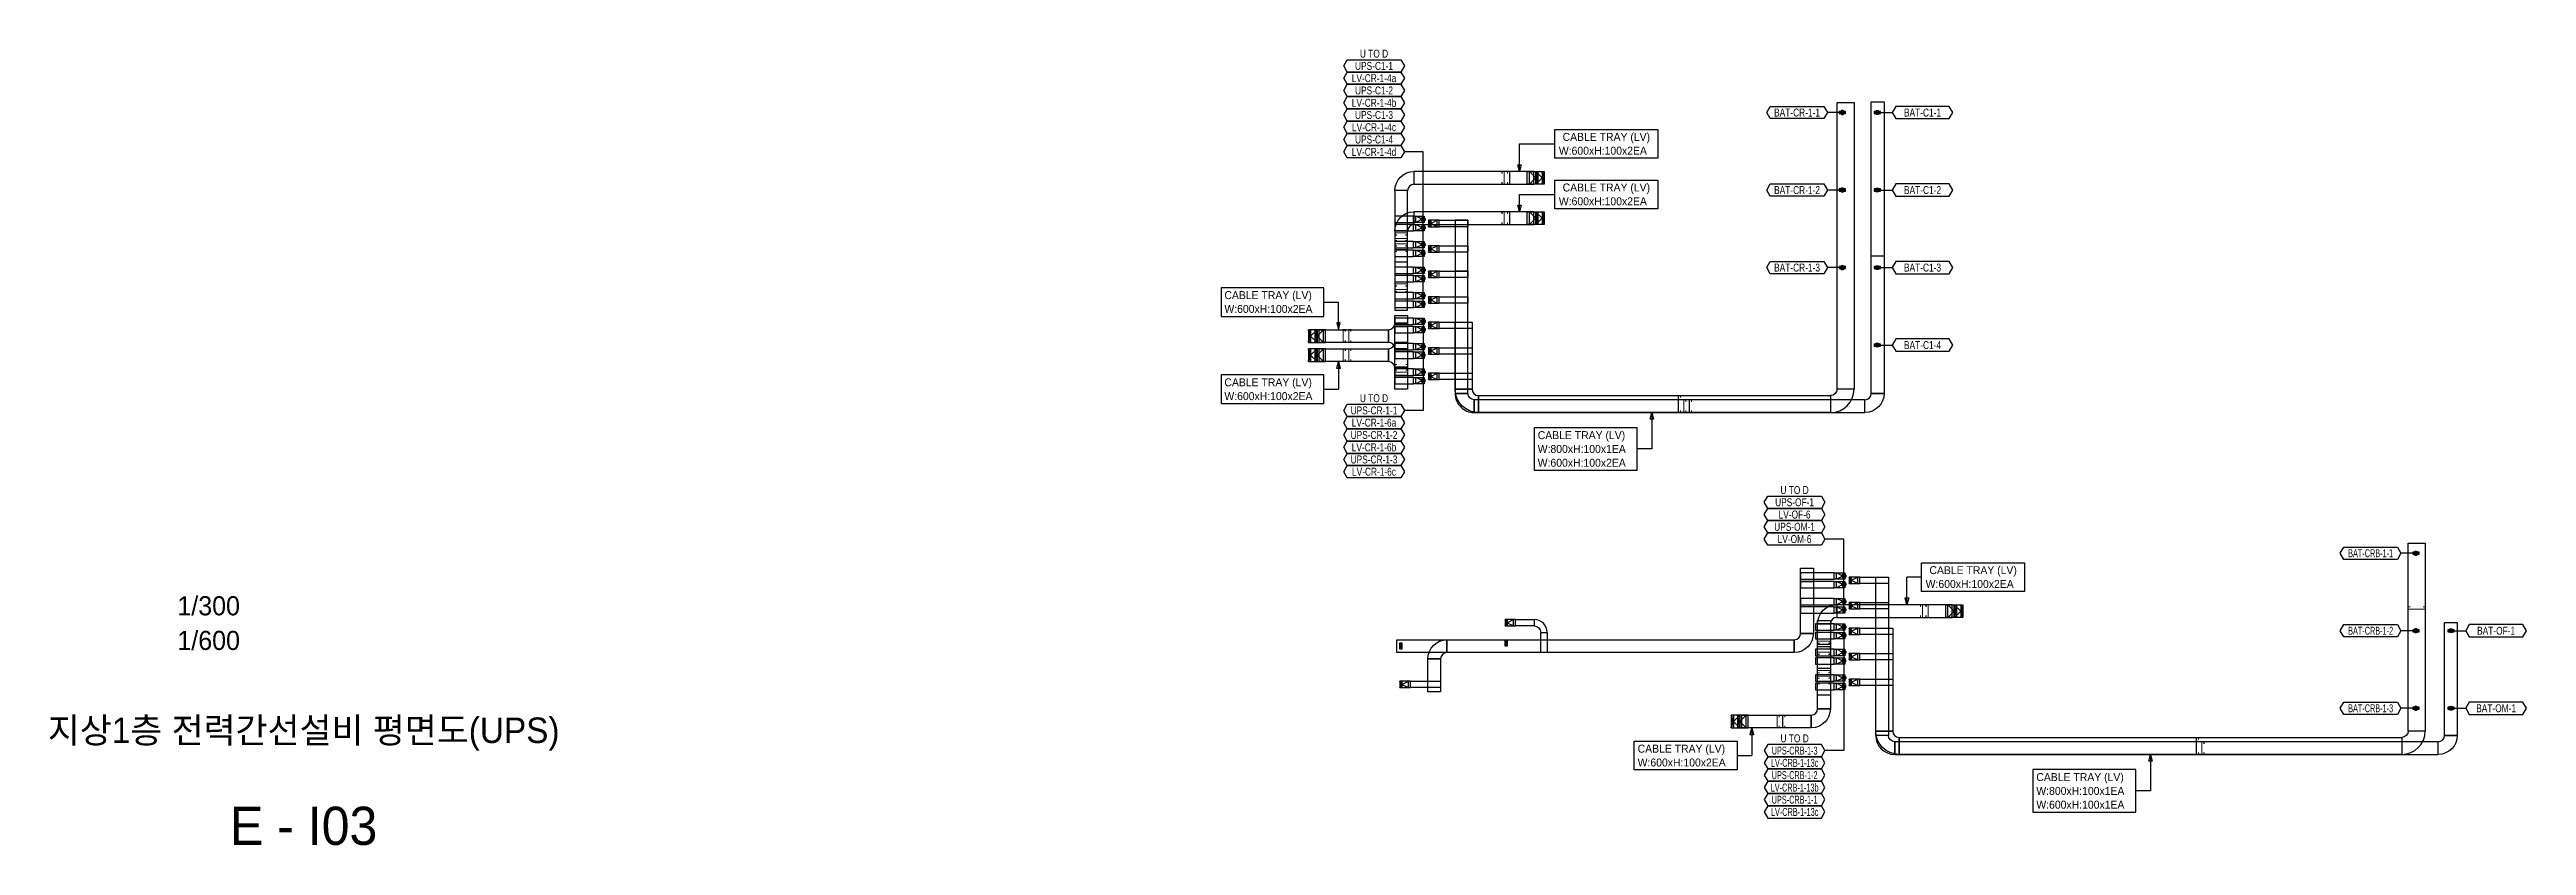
# Model space of a CAD drawing. Header units: millimetres. Extents: x 28900 to 374393, y -351975 to 838289.
# Drawn here: x 221287 to 337881, y -322636 to -285158 of the extents above; entities that cross this region are included whole.
import ezdxf
from ezdxf.enums import TextEntityAlignment as Align

# ---------------------------------------------------------------- set-up
doc = ezdxf.new("R2010")
doc.units = ezdxf.units.MM
doc.header["$LTSCALE"] = 150
for name, color, linetype in [('-----26 Electrical Cable Tray_HV_N', 30, 'Continuous'), ('-----26 Electrical Cable Tray_LV_UPS1', 6, 'Continuous'), ('-----26 Electrical Cable Tray_LV_UPS2', 2, 'Continuous'), ('-----26 Electrical Cable Tray_LV_UPSBAT', 11, 'Continuous'), ('-----41 Drawing Title', 2, 'Continuous'), ('-----42 Drawing Number', 2, 'Continuous'), ('-----43 Drawing Scale', 3, 'Continuous'), ('-----99 Cable Schedule', 2, 'Continuous')]:
    doc.layers.add(name, color=color, linetype=linetype)
doc.styles.add('ELEC', font='Dotum.ttf')

msp = doc.modelspace()

# ---------------------------------------------------------------- texts
at = {"layer": '-----26 Electrical Cable Tray_LV_UPS1', "style": 'ELEC'}
for s, p in [('CABLE TRAY (LV)', (292511.2121382563, -291654.2945726801)), ('W:600xH:100x2EA', (292333.6341192604, -292304.2945726801)), ('W:600xH:100x2EA', (276590.8464397641, -297371.8330453168, -1.707679091420469e-09)), ('CABLE TRAY (LV)', (276590.8464397641, -296721.8330453168, -1.707679091420469e-09)), ('CABLE TRAY (LV)', (296043.3059811334, -318078.1695245061, -1.345906224362924e-09)), ('W:600xH:100x2EA', (296043.3059811334, -318728.1695245061, -1.345906224362924e-09))]:
    msp.add_text(s, height=375, dxfattribs=at).set_placement(p, align=Align.MIDDLE_LEFT)
at = {"layer": '-----26 Electrical Cable Tray_LV_UPS2', "style": 'ELEC'}
for s, p in [('CABLE TRAY (LV)', (292511.2121382563, -289271.8330453039)), ('W:600xH:100x2EA', (292333.6341192605, -289921.8330453039)), ('CABLE TRAY (LV)', (276590.8464397641, -300828.1695245471)), ('W:600xH:100x2EA', (276590.8464397641, -301478.1695245471)), ('W:600xH:100x2EA', (309600.2615250656, -310321.8330453038)), ('CABLE TRAY (LV)', (309777.8395440615, -309671.8330453038))]:
    msp.add_text(s, height=375, dxfattribs=at).set_placement(p, align=Align.MIDDLE_LEFT)
at = {"layer": '-----26 Electrical Cable Tray_LV_UPSBAT', "style": 'ELEC'}
for s, p in [('CABLE TRAY (LV)', (291339.5909036015, -303315.0069775118)), ('W:800xH:100x1EA', (291339.5909036015, -303965.0069775118)), ('W:600xH:100x2EA', (291339.5909036015, -304615.0069775118)), ('CABLE TRAY (LV)', (314810.7053183313, -319415.0069775123)), ('W:800xH:100x1EA', (314810.7053183313, -320065.0069775123)), ('W:600xH:100x1EA', (314810.7053183313, -320715.0069775123))]:
    msp.add_text(s, height=375, dxfattribs=at).set_placement(p, align=Align.MIDDLE_LEFT)
at = {"layer": '-----41 Drawing Title', "style": 'ELEC'}
msp.add_text('지상1층 전력간선설비 평면도(UPS)', height=1200, dxfattribs=at).set_placement((233249.9999999998, -317209.9999999992), align=Align.MIDDLE_CENTER)
at = {"layer": '-----42 Drawing Number', "style": 'ELEC'}
msp.add_text('E - I03', height=1800, dxfattribs=at).set_placement((233249.9999999998, -321709.9999999992), align=Align.MIDDLE_CENTER)
at = {"layer": '-----43 Drawing Scale', "style": 'ELEC'}
for s, p in [('1/300', (228779.0230665453, -311349.9999999992)), ('1/600', (228779.0230665453, -312979.9999999992))]:
    msp.add_text(s, height=900, dxfattribs=at).set_placement(p, align=Align.MIDDLE_CENTER)
at = {"layer": '-----99 Cable Schedule', "style": 'ELEC'}
for s, width, p in [('U TO D', 0.8, (283633.2057712495, -285351.2339051966)), ('LV-CR-1-4a', 0.8, (283633.205771247, -286506.2339052071)), ('UPS-C1-1', 0.8, (283633.2057712495, -285928.7339052018)), ('LV-CR-1-4b', 0.8, (283633.2057712419, -287661.2339052176)), ('UPS-C1-2', 0.8, (283633.2057712444, -287083.7339052123)), ('BAT-CR-1-1', 0.8, (303546.6360249897, -288124.9999999729)), ('BAT-C1-1', 0.8, (309453.366840978, -288124.9999999729)), ('LV-CR-1-4c', 0.8, (283633.2057712367, -288816.233905228)), ('UPS-C1-3', 0.8, (283633.2057712393, -288238.7339052228)), ('LV-CR-1-4d', 0.8, (283633.2057712316, -289971.2339052385)), ('UPS-C1-4', 0.8, (283633.2057712342, -289393.7339052333)), ('BAT-CR-1-2', 0.8, (303546.6360249897, -291774.9999999729)), ('BAT-C1-2', 0.8, (309453.366840978, -291774.9999999729)), ('BAT-CR-1-3', 0.8, (303546.6360249897, -295424.9999999729)), ('BAT-C1-3', 0.8, (309453.366840978, -295424.9999999729)), ('BAT-C1-4', 0.8, (309453.366840978, -299074.9999999729)), ('UPS-CR-1-1', 0.8, (283633.2057712317, -302150.7430877063)), ('U TO D', 0.8, (283633.2057712317, -301573.243087701)), ('UPS-CR-1-2', 0.8, (283633.2057712266, -303305.7430877167)), ('LV-CR-1-6a', 0.8, (283633.2057712291, -302728.2430877115)), ('UPS-CR-1-3', 0.8, (283633.2057712214, -304460.7430877272)), ('LV-CR-1-6b', 0.8, (283633.205771224, -303883.243087722)), ('LV-CR-1-6c', 0.8, (283633.2057712189, -305038.2430877325)), ('UPS-OF-1', 0.8, (303430.334197458, -306475.6106109489)), ('U TO D', 0.8, (303430.334197458, -305898.1106109436)), ('UPS-OM-1', 0.8, (303430.3341974529, -307630.6106109594)), ('LV-OF-6', 0.8, (303430.3341974554, -307053.1106109541)), ('LV-OM-6', 0.8, (303430.3341974529, -308208.1106109646)), ('BAT-CRB-1-1', 0.6, (330546.6344439977, -308875.0032123017)), ('BAT-CRB-1-2', 0.6, (330546.6344439977, -312525.0032123017)), ('BAT-OF-1', 0.8, (336453.365259986, -312525.0032123017)), ('BAT-CRB-1-3', 0.6, (330546.6344439977, -316175.0032123017)), ('BAT-OM-1', 0.8, (336453.365259986, -316175.0032123017)), ('UPS-CRB-1-3', 0.6, (303433.2064131508, -318168.2324362938)), ('U TO D', 0.8, (303433.2064131508, -317590.7324362886)), ('LV-CRB-1-13c', 0.6, (303433.2064131533, -318745.732436299)), ('UPS-CRB-1-2', 0.6, (303433.2064131559, -319323.2324363043)), ('LV-CRB-1-13b', 0.6, (303433.2064131584, -319900.7324363095)), ('UPS-CRB-1-1', 0.6, (303433.206413161, -320478.2324363147)), ('LV-CRB-1-13c', 0.6, (303433.2064131636, -321055.73243632))]:
    msp.add_text(s, height=375, dxfattribs=dict(at, width=width)).set_placement(p, align=Align.MIDDLE)

# ---------------------------------------------------------------- blocks, each defined once
blk = doc.blocks.new('A$550585017316')
at = {"color": 0}
for p, q in [((400, 300), (0, 300)), ((0, 300), (0, 0)), ((0, 0), (400, 0)), ((500, 300), (400, 300)), ((400, 0), (500, 0)), ((500, 0), (500, 300))]:
    blk.add_line(p, q, dxfattribs=at)
at = {"color": 8}
for p, q in [((100, 0), (0, 300)), ((0, 0), (100, 300)), ((100, 150), (400, 300)), ((100, 300), (100, 0)), ((100, 150), (400, 0)), ((400, 0), (400, 300))]:
    blk.add_line(p, q, dxfattribs=at)
blk = doc.blocks.new('A$495596483691')
at = {"color": 0}
for p, q in [((100, 600), (0, 600)), ((0, 600), (0, 0)), ((0, 0), (100, 0)), ((500, 600), (100, 600)), ((100, 0), (500, 0)), ((500, 0), (500, 600))]:
    blk.add_line(p, q, dxfattribs=at)
at = {"color": 8}
for p, q in [((400, 300), (100, 600)), ((100, 600), (100, 0)), ((400, 300), (100, 0)), ((400, 0), (400, 600)), ((400, 600), (500, 0)), ((500, 600), (400, 0))]:
    blk.add_line(p, q, dxfattribs=at)
blk = doc.blocks.new('A$C9a0ab699')
h = blk.add_hatch(color=0)
edge = h.paths.add_edge_path()
edge.add_arc((64.00719340983778, 64.00719340983778), 64.0071934098378, 720.0000000000341, 1080.000000000034, ccw=False)
at = {"color": 0}
blk.add_circle((64.00719340983778, 64.00719340983778), 64.0071934098378, dxfattribs=at)

# ---------------------------------------------------------------- linework, layer by layer
at = {"layer": '-----26 Electrical Cable Tray_HV_N', "color": 1}
for p, q in [((281276.8658419035, -297046.8330453168), (281961.8468714783, -297046.8330453168)), ((281276.8658419035, -301153.1695245471), (281961.8468714783, -301153.1695245471)), ((309406.1010103075, -309996.8330453038), (308721.1199807327, -309996.8330453038)), ((300729.3253832727, -318403.1695245061), (301414.3064128475, -318403.1695245061))]:
    msp.add_line(p, q, dxfattribs=at)
for points, elevation in [([(296985.4930066417, -288921.8330453039), (296985.4930066417, -290271.8330453039), (292139.4736045024, -290271.8330453039), (292139.4736045024, -288921.8330453039)], -6.86538104967684e-10), ([(296985.4930066417, -291304.2945726801), (296985.4930066417, -292654.2945726801), (292139.4736045023, -292654.2945726801), (292139.4736045023, -291304.2945726801)], -3.247652379101226e-10), ([(276430.8464397641, -296371.8330453168), (276430.8464397641, -297721.8330453168), (281276.8658419035, -297721.8330453168), (281276.8658419035, -296371.8330453168)], -1.567814397625538e-09), ([(276430.8464397641, -300478.1695245471), (276430.8464397641, -301828.1695245471), (281276.8658419035, -301828.1695245471), (281276.8658419035, -300478.1695245471)], -6.885795678256865e-10), ([(291179.5909036015, -302965.0069775118), (291179.5909036015, -304965.0069775118), (296025.6103057408, -304965.0069775118), (296025.6103057408, -302965.0069775118)], -3.247652379101226e-10), ([(314252.1204124468, -309321.8330453038), (314252.1204124468, -310671.8330453038), (309406.1010103075, -310671.8330453038), (309406.1010103075, -309321.8330453038)], -6.86538104967684e-10), ([(295883.3059811334, -319078.1695245061), (295883.3059811334, -317728.1695245061), (300729.3253832727, -317728.1695245061), (300729.3253832727, -319078.1695245061)], -1.206041530567993e-09), ([(314650.7053183313, -319065.0069775123), (314650.7053183313, -321065.0069775123), (319496.7247204706, -321065.0069775123), (319496.7247204706, -319065.0069775123)], -3.247652379101226e-10)]:
    msp.add_lwpolyline(points, close=True, dxfattribs=dict(at, elevation=elevation))
msp.add_lwpolyline([(290476.5190485672, -290900.0012849189), (290396.5190485672, -290580.0012849189), (290556.5190485672, -290580.0012849189), (290476.5190485672, -290900.0012849189), (290476.5192746051, -289596.8330453039), (292139.4736045024, -289596.8330453039)], dxfattribs=at)
for points, elevation in [([(290476.5190485671, -292800.0012849189), (290396.5190485671, -292480.0012849189), (290556.5190485671, -292480.0012849189), (290476.5190485671, -292800.0012849189), (290476.519274605, -291979.2945726801), (292139.4736045023, -291979.2945726801)], -3.247652379101226e-10), ([(281961.8472303951, -298350.001284932), (282041.8472303951, -298030.001284932), (281881.8472303951, -298030.001284932), (281961.8472303951, -298350.001284932), (281961.8468714783, -297046.8330453168)], -1.567814397625538e-09), ([(281961.8472303951, -299850.001284932), (282041.8472303951, -300170.001284932), (281881.8472303951, -300170.001284932), (281961.8472303951, -299850.001284932), (281961.8468714783, -301153.1695245471)], -6.885795678256865e-10), ([(296710.5916942324, -302250.0006424617), (296790.5916942324, -302570.0006424617), (296630.5916942324, -302570.0006424617), (296710.5916942324, -302250.0006424617), (296710.5912218877, -303965.0069775118), (296025.6103057408, -303965.0069775118)], -3.247652379101226e-10), ([(308721.1196218159, -311300.001284919), (308641.1196218159, -310980.001284919), (308801.1196218159, -310980.001284919), (308721.1196218159, -311300.001284919), (308721.1199807327, -309996.8330453038)], -6.86538104967684e-10), ([(301414.3067717643, -317100.0012848909), (301494.3067717643, -317420.0012848909), (301334.3067717643, -317420.0012848909), (301414.3067717643, -317100.0012848909), (301414.3064128475, -318403.1695245061)], -1.206041530567993e-09), ([(320181.7061089622, -318350.0006424622), (320261.7061089622, -318670.0006424622), (320101.7061089622, -318670.0006424622), (320181.7061089622, -318350.0006424622), (320181.7056366175, -320065.0069775123), (319496.7247204706, -320065.0069775123)], -3.247652379101226e-10)]:
    msp.add_lwpolyline(points, dxfattribs=dict(at, elevation=elevation))
at = {"layer": '-----26 Electrical Cable Tray_LV_UPS1', "elevation": -3.247652379101226e-10}
for points in [[(285514.4205346278, -293400.0012849189), (285514.4205346278, -293400.0012849189, 0.414213562373095), (285214.4205346278, -293700.0012849189), (285214.4205346278, -293700.0012849189), (284614.4205346278, -293700.0012849189, -0.414213562373095), (285514.4205346278, -292800.0012849189)], [(285514.4205346278, -293400.0012849189), (285514.4205346278, -293400.0012849189, 0.414213562373095), (285214.4205346278, -293700.0012849189), (285214.4205346278, -293700.0012849189), (284614.4205346278, -293700.0012849189, -0.414213562373095), (285514.4205346278, -292800.0012849189)], [(284614.4205346277, -298050.001284932), (285214.4205346277, -298050.001284932), (285214.4205346277, -298050.001284932), (285214.4205346277, -299250.001284932), (284614.4205346277, -299250.001284932, 0.414213562373095), (284314.4205346277, -298950.001284932), (284314.4205346277, -298350.001284932), (284314.4205346277, -298350.001284932, 0.414213562373095)], [(284614.4205346277, -298050.001284932), (285214.4205346277, -298050.001284932), (285214.4205346277, -298050.001284932), (285214.4205346277, -299250.001284932), (284614.4205346277, -299250.001284932, 0.414213562373095), (284314.4205346277, -298950.001284932), (284314.4205346277, -298350.001284932), (284314.4205346277, -298350.001284932, 0.414213562373095)], [(303414.4211765585, -312950.0006424614), (303414.4211765585, -312950.0006424614, 0.414213562373095), (303714.4211765585, -312650.0006424614), (303714.4211765585, -312650.0006424614), (304314.4211765585, -312650.0006424614, -0.414213562373095), (303414.4211765585, -313550.0006424614)], [(304214.4211765585, -316500.001284891), (304214.4211765585, -316500.001284891, 0.414213562373095), (304514.4211765585, -316200.001284891), (304514.4211765585, -316200.001284891), (305114.4211765585, -316200.0012848909, -0.414213562373095), (304214.4211765585, -317100.001284891)], [(304214.4211765585, -316500.001284891), (304214.4211765585, -316500.001284891, 0.414213562373095), (304514.4211765585, -316200.001284891), (304514.4211765585, -316200.001284891), (305114.4211765585, -316200.0012848909, -0.414213562373095), (304214.4211765585, -317100.001284891)]]:
    msp.add_lwpolyline(points, format="xyb", close=True, dxfattribs=at)
at = {"layer": '-----26 Electrical Cable Tray_LV_UPS1'}
for points, elevation in [([(285498.9993580768, -293000.0012849189), (284614.4205346277, -293000.0012849189), (284614.4205346277, -293300.0012849189), (285498.9993580768, -293300.0012849189)], -3.247652379101226e-10), ([(284614.4205346278, -293700.0012849189), (284614.4205346277, -295150.0012849191), (285214.4205346277, -295150.0012849191), (285214.4205346278, -293700.0012849189)], -3.247652379101226e-10), ([(284614.4205346278, -293700.0012849189), (284614.4205346277, -297428.6660680774), (285214.4205346277, -297428.6660680774), (285214.4205346278, -293700.0012849189)], -3.247652379101226e-10), ([(291150.0000000077, -292800.0012849189), (285514.4205346277, -292800.0012849189), (285514.4205346277, -293400.0012849189), (291150.0000000077, -293400.0012849189)], -6.86538104967684e-10), ([(290850.0000000077, -292800.0012849189), (285514.4205346278, -292800.0012849189), (285514.4205346278, -293400.0012849189), (290850.0000000077, -293400.0012849189)], -6.86538104967684e-10), ([(285498.9993580768, -294200.0012849189), (284614.4205346277, -294200.0012849189), (284614.4205346277, -294500.0012849189), (285498.9993580768, -294500.0012849189)], -3.247652379101226e-10), ([(285498.9993580768, -295400.0012849189), (284614.4205346277, -295400.0012849189), (284614.4205346277, -295700.0012849189), (285498.9993580768, -295700.0012849189)], -3.247652379101226e-10), ([(285498.9993580768, -296600.0012849189), (284614.4205346277, -296600.0012849189), (284614.4205346277, -296900.0012849189), (285498.9993580768, -296900.0012849189)], -3.247652379101226e-10), ([(281049.9993580766, -298350.001284932), (284314.4205346277, -298350.001284932), (284314.4205346277, -298950.001284932), (281049.9993580766, -298950.001284932)], -6.885795678256865e-10), ([(281349.9993580766, -298350.001284932), (284314.4205346277, -298350.001284932), (284314.4205346277, -298950.001284932), (281349.9993580766, -298950.001284932)], -6.885795678256865e-10), ([(285214.4205346277, -297675.4456968812), (285214.4205346277, -298050.001284932), (284614.4205346277, -298050.001284932), (284614.4205346277, -297675.4456968812)], -3.247652379101226e-10), ([(285214.4205346277, -297675.4456968812), (285214.4205346277, -298050.001284932), (284614.4205346277, -298050.001284932), (284614.4205346277, -297675.4456968812)], -3.247652379101226e-10), ([(285498.9993580768, -297800.001284919), (284619.6863452542, -297800.0012849189), (284619.6863452542, -298100.0012849189), (285498.9993580768, -298100.001284919)], -3.247652379101226e-10), ([(285214.4205346277, -299250.001284932), (285214.4205346277, -300500.0012849189), (284614.4205346277, -300500.0012849189), (284614.4205346277, -299250.001284932)], -3.247652379101226e-10), ([(285214.4205346277, -299250.001284932), (285214.4205346277, -300500.0012849189), (284614.4205346277, -300500.0012849189), (284614.4205346277, -299250.001284932)], -3.247652379101226e-10), ([(285498.9993580768, -299000.001284919), (284619.6863452542, -299000.0012849189), (284619.6863452542, -299300.0012849189), (285498.9993580768, -299300.001284919)], -3.247652379101226e-10), ([(285498.9993580768, -300200.001284919), (284619.6863452542, -300200.0012849189), (284619.6863452542, -300500.0012849189), (285498.9993580768, -300500.001284919)], -3.247652379101226e-10), ([(304314.4211765586, -309584.1030898918), (304314.4211765585, -312650.0006424614), (303714.4211765585, -312650.0006424614), (303714.4211765586, -309584.1030898918)], -3.247652379101226e-10), ([(305299.0000000073, -309800.0012849191), (303714.4211765586, -309800.0012849191), (303714.4211765586, -310100.0012849191), (305299.0000000073, -310100.0012849191)], -3.247652379101226e-10), ([(305299.0000000073, -311000.0012849191), (303714.4211765586, -311000.001284919), (303714.4211765586, -311300.001284919), (305299.0000000073, -311300.0012849191)], -3.247652379101226e-10), ([(305299.0000000073, -312200.0012849191), (304419.6869871847, -312200.0012849191), (304419.6869871847, -312500.0012849191), (305299.0000000073, -312500.0012849191)], -3.247652379101226e-10), ([(305114.4211765585, -312050.0012849189), (305114.4211765585, -316200.0012848909), (304514.4211765585, -316200.0012848909), (304514.4211765585, -312050.0012849189)], -3.247652379101226e-10), ([(284709.7974453921, -312950.001284864), (303414.4211765585, -312950.0006424614), (303414.4211765585, -313550.0006424614), (284709.7974453921, -313550.001284864)], -3.247652379101226e-10), ([(284850.0000000073, -313400.001284864), (284850.0000000073, -313100.001284864), (284950.0000000073, -313100.001284864), (284950.0000000073, -313400.001284864)], -3.247652379101226e-10), ([(289800.0000000052, -313250.0012849469), (289800.0000000052, -312950.0012849469), (289900.0000000052, -312950.0012849469), (289900.0000000052, -313250.0012849469)], -6.865381049676712e-10), ([(305299.0000000073, -313400.0012849191), (304419.6869871847, -313400.0012849191), (304419.6869871847, -313700.0012849191), (305299.0000000073, -313700.0012849191)], -3.247652379101226e-10), ([(305114.4211765586, -313150.0012849191), (305114.4211765585, -316200.0012848909), (304514.4211765585, -316200.0012848909), (304514.4211765586, -313150.0012849191)], -3.247652379101226e-10), ([(305299.0000000073, -314600.0012849191), (304419.6869871847, -314600.0012849191), (304419.6869871847, -314900.0012849191), (305299.0000000073, -314900.0012849191)], -3.247652379101226e-10), ([(300950.0000000073, -316500.0012848909), (304214.4211765585, -316500.001284891), (304214.4211765585, -317100.001284891), (300950.0000000073, -317100.0012848909)], -3.247652379101226e-10), ([(301250.0000000073, -316500.0012848909), (304214.4211765585, -316500.001284891), (304214.4211765585, -317100.001284891), (301250.0000000073, -317100.0012848909)], -3.247652379101226e-10)]:
    msp.add_lwpolyline(points, close=True, dxfattribs=dict(at, elevation=elevation))
at = {"layer": '-----26 Electrical Cable Tray_LV_UPS1', "ltscale": 7.5, "const_width": 50}
for points, elevation in [([(289657.5522883258, -293300.0012849189), (289657.5522883258, -293400.0012849189), (289757.5522883258, -293400.0012849189), (289757.5522883258, -292800.0012849189), (289657.5522883258, -292800.0012849189), (289657.5522883258, -292900.0012849189)], -6.86538104967684e-10), ([(289917.3737538953, -293300.0012849189), (289917.3737538953, -293400.0012849189), (290017.3737538953, -293400.0012849189), (290017.3737538953, -292800.0012849189), (289917.3737538953, -292800.0012849189), (289917.3737538953, -292900.0012849189)], 3.835601562226407e-09), ([(284714.4205346277, -294410.658150673), (284614.4205346277, -294410.658150673), (284614.4205346277, -294310.658150673), (285214.4205346277, -294310.658150673), (285214.4205346277, -294410.658150673), (285114.4205346277, -294410.658150673)], -9.369044572298306e-09), ([(284714.4205346277, -294670.4796162426), (284614.4205346277, -294670.4796162426), (284614.4205346277, -294570.4796162426), (285214.4205346277, -294570.4796162426), (285214.4205346277, -294670.4796162426), (285114.4205346277, -294670.4796162426)], -1.38911842394924e-08), ([(284714.4205346277, -296552.6970374213), (284614.4205346277, -296552.6970374213), (284614.4205346277, -296452.6970374213), (285214.4205346277, -296452.6970374213), (285214.4205346277, -296552.6970374213), (285114.4205346277, -296552.6970374213)], -9.369044572298306e-09), ([(282282.625604189, -298850.001284932), (282282.625604189, -298950.001284932), (282182.625604189, -298950.001284932), (282182.625604189, -298350.0012849319), (282282.625604189, -298350.0012849319), (282282.625604189, -298450.0012849319)], 3.833560099368405e-09), ([(282542.4470697585, -298850.001284932), (282542.4470697585, -298950.001284932), (282442.4470697585, -298950.001284932), (282442.4470697585, -298350.001284932), (282542.4470697585, -298350.001284932), (282542.4470697585, -298450.001284932)], -6.885795678256865e-10), ([(285119.6863452543, -299993.5416265727), (285219.6863452543, -299993.5416265727), (285219.6863452543, -300093.5416265727), (284619.6863452542, -300093.5416265727), (284619.6863452542, -299993.5416265727), (284719.6863452542, -299993.5416265727)], 4.798519029143032e-10), ([(304614.4211765585, -313635.5768483656), (304514.4211765585, -313635.5768483656), (304514.4211765585, -313535.5768483656), (305114.4211765585, -313535.5768483656), (305114.4211765585, -313635.5768483656), (305014.4211765585, -313635.5768483656)], -9.369044572298306e-09), ([(304614.4211765585, -314761.1600123721), (304514.4211765585, -314761.1600123721), (304514.4211765585, -314661.1600123721), (305114.4211765585, -314661.1600123721), (305114.4211765585, -314761.1600123721), (305014.4211765585, -314761.1600123721)], -4.846904905104214e-09), ([(304614.4211765585, -315020.9814779416), (304514.4211765585, -315020.9814779416), (304514.4211765585, -314920.9814779416), (305114.4211765585, -314920.9814779416), (305114.4211765585, -315020.9814779416), (305014.4211765585, -315020.9814779416)], -9.369044572298306e-09), ([(302710.2037694798, -317000.0012848909), (302710.2037694798, -317100.0012848909), (302610.2037694798, -317100.0012848909), (302610.2037694798, -316500.0012848909), (302710.2037694798, -316500.0012848909), (302710.2037694798, -316600.0012848909)], 4.19533296642595e-09), ([(302970.0252350493, -317000.0012848909), (302970.0252350493, -317100.0012848909), (302870.0252350493, -317100.0012848909), (302870.0252350493, -316500.0012848909), (302970.0252350493, -316500.0012848909), (302970.0252350493, -316600.0012848909)], -3.247652379101226e-10)]:
    msp.add_lwpolyline(points, dxfattribs=dict(at, elevation=elevation))
at = {"layer": '-----26 Electrical Cable Tray_LV_UPS1'}
for points, elevation in [([(284850.0000000073, -313400.001284864), (284950.0000000073, -313100.001284864)], -3.247652379101226e-10), ([(284850.0000000073, -313100.001284864), (284950.0000000073, -313400.001284864)], -3.247652379101226e-10), ([(289800.0000000052, -313250.0012849469), (289900.0000000052, -312950.0012849469)], -6.865381049676712e-10), ([(289800.0000000052, -312950.0012849469), (289900.0000000052, -313250.0012849469)], -6.865381049676712e-10)]:
    msp.add_lwpolyline(points, dxfattribs=dict(at, elevation=elevation))
at = {"layer": '-----26 Electrical Cable Tray_LV_UPS2'}
for points, elevation in [([(285514.4205346278, -291500.0012849189), (285514.4205346278, -291500.0012849189, 0.414213562373095), (285214.4205346278, -291800.0012849189), (285214.4205346278, -291800.0012849189), (284614.4205346278, -291800.0012849189, -0.414213562373095), (285514.4205346278, -290900.0012849189)], -3.247652379101226e-10), ([(285514.4205346278, -291500.0012849189), (285514.4205346278, -291500.0012849189, 0.414213562373095), (285214.4205346278, -291800.0012849189), (285214.4205346278, -291800.0012849189), (284614.4205346278, -291800.0012849189, -0.414213562373095), (285514.4205346278, -290900.0012849189)], -3.247652379101226e-10), ([(284614.4205346277, -298950.001284932), (285214.4205346277, -298950.001284932), (285214.4205346277, -298950.001284932), (285214.4205346277, -300150.001284932), (284614.4205346277, -300150.001284932, 0.414213562373095), (284314.4205346277, -299850.001284932), (284314.4205346277, -299250.001284932), (284314.4205346277, -299250.001284932, 0.414213562373095)], -3.247652379101226e-10), ([(305414.4211765585, -311900.001284919), (305414.4211765585, -311900.001284919, 0.414213562373095), (305114.4211765585, -312200.001284919), (305114.4211765585, -312200.001284919), (304514.4211765585, -312200.001284919, -0.414213562373095), (305414.4211765585, -311300.001284919)], -3.247652379101226e-10), ([(305414.4211765585, -311900.001284919), (305414.4211765585, -311900.001284919, 0.414213562373095), (305114.4211765585, -312200.001284919), (305114.4211765585, -312200.001284919), (304514.4211765585, -312200.001284919, -0.414213562373095), (305414.4211765585, -311300.001284919)], -3.247652379101226e-10), ([(291179.3130128278, -312300.0012849194), (291179.3130128278, -312300.0012849194, -0.414213562373095), (291479.3130128278, -312600.0012849194), (291479.3130128278, -312600.0012849194), (291779.3130128278, -312600.0012849194, 0.4142135623731519), (291179.3130128278, -312000.0012849194)], -6.865381049677226e-10), ([(287067.9695343543, -313550.001284864), (287067.9695343543, -313550.001284864, 0.414213562373095), (286767.9695343543, -313850.001284864), (286767.9695343543, -313850.001284864), (286167.9695343543, -313850.001284864, -0.414213562373095), (287067.9695343543, -312950.001284864)], -3.247652379101226e-10), ([(303414.4211765585, -312950.0006424614), (303414.4211765585, -312950.0006424614, 0.414213562373095), (303714.4211765585, -312650.0006424614), (303714.4211765585, -312650.0006424614), (304314.4211765585, -312650.0006424614, -0.414213562373095), (303414.4211765585, -313550.0006424614)], -3.247652379101226e-10)]:
    msp.add_lwpolyline(points, format="xyb", close=True, dxfattribs=dict(at, elevation=elevation))
for points, elevation in [([(291150.0000000079, -290900.0012849189), (285514.4205346278, -290900.0012849189), (285514.4205346278, -291500.0012849189), (291150.0000000079, -291500.0012849189)], -6.86538104967684e-10), ([(290850.0000000079, -290900.0012849189), (285514.4205346278, -290900.0012849189), (285514.4205346278, -291500.0012849189), (290850.0000000079, -291500.0012849189)], -6.86538104967684e-10), ([(284614.4205346278, -291800.0012849189), (284614.4205346279, -295150.0012849191), (285214.4205346279, -295150.0012849191), (285214.4205346278, -291800.0012849189)], -3.247652379101226e-10), ([(284614.4205346278, -291800.0012849189), (284614.4205346277, -297428.6660680774), (285214.4205346277, -297428.6660680774), (285214.4205346278, -291800.0012849189)], -3.247652379101226e-10), ([(285498.9993580768, -293400.0012849189), (284614.4205346278, -293400.0012849189), (284614.4205346278, -293700.0012849189), (285498.9993580768, -293700.0012849189)], -3.247652379101226e-10), ([(285498.9993580768, -294600.0012849189), (284614.4205346278, -294600.0012849189), (284614.4205346278, -294900.0012849189), (285498.9993580768, -294900.0012849189)], -3.247652379101226e-10), ([(285498.9993580768, -295800.0012849189), (284614.4205346278, -295800.0012849189), (284614.4205346278, -296100.0012849189), (285498.9993580768, -296100.0012849189)], -3.247652379101226e-10), ([(285498.9993580768, -297000.0012849189), (284614.4205346278, -297000.0012849189), (284614.4205346278, -297300.0012849189), (285498.9993580768, -297300.0012849189)], -3.247652379101226e-10), ([(285214.4205346277, -298200.0012849189), (285214.4205346277, -298950.001284932), (284614.4205346277, -298950.001284932), (284614.4205346277, -298200.0012849189)], -3.247652379101226e-10), ([(285498.9993580769, -298200.001284919), (284619.6863452543, -298200.0012849189), (284619.6863452543, -298500.0012849189), (285498.9993580769, -298500.001284919)], -3.247652379101226e-10), ([(281049.9993580766, -299250.001284932), (284314.4205346277, -299250.001284932), (284314.4205346277, -299850.001284932), (281049.9993580766, -299850.001284932)], -6.885795678256865e-10), ([(281349.9993580766, -299250.001284932), (284314.4205346277, -299250.001284932), (284314.4205346277, -299850.001284932), (281349.9993580766, -299850.001284932)], -6.885795678256865e-10), ([(285498.9993580769, -299400.001284919), (284619.6863452543, -299400.0012849189), (284619.6863452543, -299700.0012849189), (285498.9993580769, -299700.001284919)], -3.247652379101226e-10), ([(285214.4205346277, -300150.001284932), (285214.4205346277, -301150.001284919), (284614.4205346277, -301150.001284919), (284614.4205346277, -300150.001284932)], -3.247652379101226e-10), ([(285498.9993580769, -300600.001284919), (284619.6863452543, -300600.0012849189), (284619.6863452543, -300900.0012849189), (285498.9993580769, -300900.001284919)], -3.247652379101226e-10), ([(305299.0000000074, -310200.0012849191), (303714.4211765585, -310200.0012849191), (303714.4211765585, -310500.0012849191), (305299.0000000074, -310500.0012849191)], -3.247652379101226e-10), ([(304314.4211765586, -310200.001284919), (304314.4211765585, -312650.0006424614), (303714.4211765585, -312650.0006424614), (303714.4211765586, -310200.001284919)], -3.247652379101226e-10), ([(310850.0000000055, -311300.001284919), (305414.4211765585, -311300.001284919), (305414.4211765585, -311900.001284919), (310850.0000000055, -311900.001284919)], -6.86538104967684e-10), ([(310550.0000000055, -311300.001284919), (305414.4211765585, -311300.001284919), (305414.4211765585, -311900.001284919), (310550.0000000055, -311900.001284919)], -6.86538104967684e-10), ([(290300.0000000052, -312000.0012849195), (291179.3130128278, -312000.0012849194), (291179.3130128278, -312300.0012849194), (290300.0000000052, -312300.0012849195)], -6.865381049677226e-10), ([(305299.0000000074, -311400.0012849191), (303714.4211765585, -311400.001284919), (303714.4211765585, -311700.001284919), (305299.0000000074, -311700.0012849191)], -3.247652379101226e-10), ([(305114.4211765585, -312200.001284919), (305114.4211765585, -315553.4439165113), (304514.4211765585, -315553.4439165113), (304514.4211765585, -312200.001284919)], -3.247652379101226e-10), ([(305114.4211765585, -312200.001284919), (305114.4211765585, -314300.6035827701), (304514.4211765585, -314300.6035827701), (304514.4211765585, -312200.001284919)], -3.247652379101226e-10), ([(287067.9695343543, -312950.001284864), (303414.4211765585, -312950.0006424614), (303414.4211765585, -313550.0006424614), (287067.9695343543, -313550.001284864)], -3.247652379101226e-10), ([(291479.3130152556, -313550.0010472161), (291479.3130128278, -312600.0012849194), (291779.3130128278, -312600.0012849194), (291779.3130152556, -313550.0010472161)], -6.865381049677226e-10), ([(305299.0000000074, -312600.0012849191), (304419.6869871848, -312600.0012849191), (304419.6869871848, -312900.0012849191), (305299.0000000074, -312900.0012849191)], -3.247652379101226e-10), ([(286767.9695343543, -313850.001284864), (286767.9695343543, -315395.1067835513), (286167.9695343543, -315395.1067835513), (286167.9695343543, -313850.001284864)], -3.247652379101226e-10), ([(305299.0000000074, -313800.0012849191), (304419.6869871848, -313800.0012849191), (304419.6869871848, -314100.0012849191), (305299.0000000074, -314100.0012849191)], -3.247652379101226e-10), ([(285350.0000000073, -314900.0012849189), (286768.4573037382, -314900.0012849189), (286768.4573037382, -315200.0012849189), (285350.0000000073, -315200.0012849189)], -3.247652379101226e-10), ([(305299.0000000074, -315000.0012849191), (304419.6869871848, -315000.0012849191), (304419.6869871848, -315300.0012849191), (305299.0000000074, -315300.0012849191)], -3.247652379101226e-10)]:
    msp.add_lwpolyline(points, close=True, dxfattribs=dict(at, elevation=elevation))
at = {"layer": '-----26 Electrical Cable Tray_LV_UPS2', "ltscale": 7.5, "const_width": 50}
for points, elevation in [([(289657.5522883259, -291400.0012849189), (289657.5522883259, -291500.0012849189), (289757.5522883259, -291500.0012849189), (289757.5522883259, -290900.0012849189), (289657.5522883259, -290900.0012849189), (289657.5522883259, -291000.0012849189)], -6.86538104967684e-10), ([(289917.3737538955, -291400.0012849189), (289917.3737538955, -291500.0012849189), (290017.3737538955, -291500.0012849189), (290017.3737538955, -290900.0012849189), (289917.3737538955, -290900.0012849189), (289917.3737538955, -291000.0012849189)], 3.835601562226407e-09), ([(284714.4205346277, -293891.0152195339), (284614.4205346277, -293891.0152195339), (284614.4205346277, -293791.0152195339), (285214.4205346278, -293791.0152195339), (285214.4205346278, -293891.0152195339), (285114.4205346278, -293891.0152195339)], -3.247652379101226e-10), ([(284714.4205346277, -294150.8366851035), (284614.4205346277, -294150.8366851035), (284614.4205346277, -294050.8366851035), (285214.4205346277, -294050.8366851035), (285214.4205346277, -294150.8366851035), (285114.4205346277, -294150.8366851035)], -4.846904905104214e-09), ([(284714.4205346277, -296292.8755718517), (284614.4205346277, -296292.8755718517), (284614.4205346277, -296192.8755718517), (285214.4205346277, -296192.8755718517), (285214.4205346277, -296292.8755718517), (285114.4205346277, -296292.8755718517)], -4.846904905104214e-09), ([(282282.625604189, -299750.001284932), (282282.625604189, -299850.001284932), (282182.625604189, -299850.001284932), (282182.625604189, -299250.0012849319), (282282.625604189, -299250.0012849319), (282282.625604189, -299350.0012849319)], 3.833560099368405e-09), ([(282542.4470697585, -299750.001284932), (282542.4470697585, -299850.001284932), (282442.4470697585, -299850.001284932), (282442.4470697585, -299250.001284932), (282542.4470697585, -299250.001284932), (282542.4470697585, -299350.001284932)], -6.885795678256865e-10), ([(285119.6863452543, -300253.3630921423), (285219.6863452543, -300253.3630921423), (285219.6863452543, -300353.3630921423), (284619.6863452542, -300353.3630921423), (284619.6863452542, -300253.3630921423), (284719.6863452542, -300253.3630921423)], 5.001991570108395e-09), ([(309357.5522883235, -311800.001284919), (309357.5522883235, -311900.001284919), (309457.5522883235, -311900.001284919), (309457.5522883235, -311300.001284919), (309357.5522883235, -311300.001284919), (309357.5522883235, -311400.001284919)], -6.86538104967684e-10), ([(309617.3737538931, -311800.001284919), (309617.3737538931, -311900.001284919), (309717.3737538931, -311900.001284919), (309717.3737538931, -311300.0012849189), (309617.3737538931, -311300.0012849189), (309617.3737538931, -311400.0012849189)], 3.835601562226407e-09), ([(304614.4211765585, -313115.9339172265), (304514.4211765585, -313115.9339172265), (304514.4211765585, -313015.9339172265), (305114.4211765585, -313015.9339172265), (305114.4211765585, -313115.9339172265), (305014.4211765585, -313115.9339172265)], -3.247652379101226e-10), ([(304614.4211765585, -313375.7553827961), (304514.4211765585, -313375.7553827961), (304514.4211765585, -313275.7553827961), (305114.4211765585, -313275.7553827961), (305114.4211765585, -313375.7553827961), (305014.4211765585, -313375.7553827961)], -4.846904905104214e-09), ([(304614.4211765585, -314501.3385468025), (304514.4211765585, -314501.3385468025), (304514.4211765585, -314401.3385468025), (305114.4211765585, -314401.3385468025), (305114.4211765585, -314501.3385468025), (305014.4211765585, -314501.3385468025)], -3.247652379101226e-10)]:
    msp.add_lwpolyline(points, dxfattribs=dict(at, elevation=elevation))
at = {"layer": '-----26 Electrical Cable Tray_LV_UPSBAT'}
for p, q in [((305525.0014329838, -288174.9999999721), (305825.0014329838, -288074.9999999721)), ((305525.0014329838, -288074.9999999721), (305825.0014329838, -288174.9999999721)), ((307175.0014329838, -288174.9999999721), (307475.0014329838, -288074.9999999721)), ((307175.0014329838, -288074.9999999721), (307475.0014329838, -288174.9999999721)), ((305825.0014329838, -291724.9999999721), (305525.0014329838, -291824.9999999721)), ((305825.0014329838, -291824.9999999721), (305525.0014329838, -291724.9999999721)), ((307175.0014329838, -291824.9999999721), (307475.0014329838, -291724.9999999721)), ((307175.0014329838, -291724.9999999721), (307475.0014329838, -291824.9999999721)), ((305825.0014329838, -295374.9999999721), (305525.0014329838, -295474.9999999721)), ((305825.0014329838, -295474.9999999721), (305525.0014329838, -295374.9999999721)), ((307175.0014329838, -295474.9999999721), (307475.0014329838, -295374.9999999721)), ((307175.0014329838, -295374.9999999721), (307475.0014329838, -295474.9999999721)), ((307175.0014329838, -299124.9999999721), (307475.0014329838, -299024.9999999721)), ((307175.0014329838, -299024.9999999721), (307475.0014329838, -299124.9999999721)), ((332524.9998519918, -308925.0032123008), (332824.9998519918, -308825.0032123008)), ((332524.9998519918, -308825.0032123008), (332824.9998519918, -308925.0032123008)), ((332824.9998519919, -312475.0032123008), (332524.9998519919, -312575.0032123008)), ((332824.9998519919, -312575.0032123008), (332524.9998519919, -312475.0032123008)), ((334174.9998519919, -312575.0032123008), (334474.9998519919, -312475.0032123008)), ((334174.9998519919, -312475.0032123008), (334474.9998519919, -312575.0032123008)), ((332824.9998519919, -316125.0032123008), (332524.9998519919, -316225.0032123008)), ((332824.9998519919, -316225.0032123008), (332524.9998519919, -316125.0032123008)), ((334174.9998519919, -316225.0032123008), (334474.9998519919, -316125.0032123008)), ((334174.9998519919, -316125.0032123008), (334474.9998519919, -316225.0032123008))]:
    msp.add_line(p, q, dxfattribs=at)
for points, elevation in [([(306228.3910159874, -287650.0006424349), (306228.3910159874, -301150.0006424618), (305428.3910159874, -301150.0006424618), (305428.3910159874, -287650.0006424349)], -1.296070722835334e-10), ([(307042.8064476531, -301350.0006424617), (307042.8064476529, -287617.8236478193), (307642.8064476529, -287617.8236478193), (307642.8064476531, -301350.0006424617)], -3.247652379101226e-10), ([(305525.0014329838, -288074.9999999721), (305525.0014329838, -288174.9999999721), (305825.0014329838, -288174.9999999721), (305825.0014329838, -288074.9999999721)], -2.156645190719768e-10), ([(305825.0014329838, -291824.9999999721), (305825.0014329838, -291724.9999999721), (305525.0014329838, -291724.9999999721), (305525.0014329838, -291824.9999999721)], -2.156645190719768e-10), ([(307175.0014329838, -291724.9999999721), (307175.0014329838, -291824.9999999721), (307475.0014329838, -291824.9999999721), (307475.0014329838, -291724.9999999721)], 3.122223644756287e-10), ([(286700.9993580768, -293200.0012849189), (288050.0000000088, -293200.0012849189), (288050.0000000088, -293500.0012849189), (286700.9993580768, -293500.0012849189)], -3.247652379101226e-10), ([(287450.0000000088, -293200.0012849189), (287450.0000000088, -301350.0006424617), (288050.0000000088, -301350.0006424617), (288050.0000000088, -293200.0012849189)], -3.247652379101226e-10), ([(286700.9993580768, -294400.0012849189), (288050.0000000088, -294400.0012849189), (288050.0000000088, -294700.0012849189), (286700.9993580768, -294700.0012849189)], -3.247652379101226e-10), ([(307042.8064476531, -301350.0006424617), (307042.8064476529, -294872.5684742159), (307642.8064476529, -294872.5684742159), (307642.8064476531, -301350.0006424617)], -3.247652379101226e-10), ([(286700.9993580768, -295600.0012849189), (288050.0000000088, -295600.0012849189), (288050.0000000088, -295900.0012849189), (286700.9993580768, -295900.0012849189)], -3.247652379101226e-10), ([(287450.0000000088, -295600.0012849189), (287450.0000000088, -301350.0006424617), (288050.0000000088, -301350.0006424617), (288050.0000000088, -295600.0012849189)], -3.247652379101226e-10), ([(305825.0014329838, -295474.9999999721), (305825.0014329838, -295374.9999999721), (305525.0014329838, -295374.9999999721), (305525.0014329838, -295474.9999999721)], -2.156645190719768e-10), ([(307175.0014329838, -295374.9999999721), (307175.0014329838, -295474.9999999721), (307475.0014329838, -295474.9999999721), (307475.0014329838, -295374.9999999721)], 3.122223644756287e-10), ([(286700.9993580768, -296800.0012849189), (288050.0000000088, -296800.0012849189), (288050.0000000088, -297100.0012849189), (286700.9993580768, -297100.0012849189)], -3.247652379101226e-10), ([(286700.9993580768, -298000.001284919), (288250.0000000087, -298000.0012849189), (288250.0000000087, -298300.0012849189), (286700.9993580768, -298300.001284919)], -3.247652379101226e-10), ([(288250.0000000089, -298000.0012849189), (288250.0000000087, -301150.0006424616), (287450.0000000087, -301150.0006424616), (287450.0000000089, -298000.0012849189)], -3.247652379101226e-10), ([(286700.9993580768, -299200.001284919), (288250.0000000087, -299200.0012849189), (288250.0000000087, -299500.0012849189), (286700.9993580768, -299500.001284919)], -3.247652379101226e-10), ([(307175.0014329838, -299024.9999999721), (307175.0014329838, -299124.9999999721), (307475.0014329838, -299124.9999999721), (307475.0014329838, -299024.9999999721)], 3.122223644756287e-10), ([(286700.9993580768, -300400.001284919), (288250.0000000087, -300400.0012849189), (288250.0000000087, -300700.0012849189), (286700.9993580768, -300700.001284919)], -3.247652379101226e-10), ([(306742.8064476531, -301650.0006424617), (288350.0000000088, -301650.0006424617), (288350.0000000088, -302250.0006424617), (306742.8064476531, -302250.0006424617)], -3.247652379101226e-10), ([(306742.8064476531, -301650.0006424617), (288350.0000000088, -301650.0006424617), (288350.0000000088, -302250.0006424617), (306742.8064476531, -302250.0006424617)], -3.247652379101226e-10), ([(305128.3910159874, -302250.0006424618), (288550.0000000087, -302250.0006424616), (288550.0000000087, -301450.0006424616), (305128.3910159874, -301450.0006424618)], -3.247652379101226e-10), ([(333113.4115759834, -308400.0038547637), (333113.4115759834, -317250.0006424622), (332313.4115759834, -317250.0006424622), (332313.4115759834, -308400.0038547637)], -3.247652379101226e-10), ([(306501.0000000073, -310000.0012849191), (307850.0006419394, -310000.001284919), (307850.0006419394, -310300.001284919), (306501.0000000073, -310300.0012849191)], -3.247652379101226e-10), ([(307250.000641941, -317450.0006424621), (307250.0006419393, -310000.001284919), (307850.0006419393, -310000.001284919), (307850.000641941, -317450.0006424621)], -3.247652379101226e-10), ([(306501.0000000073, -311200.0012849191), (307850.0006419394, -311200.001284919), (307850.0006419394, -311500.001284919), (306501.0000000073, -311500.0012849191)], -3.247652379101226e-10), ([(306501.0000000074, -312400.0012849191), (308050.0006419392, -312400.0012849191), (308050.0006419392, -312700.0012849191), (306501.0000000074, -312700.0012849191)], -3.247652379101226e-10), ([(308050.0006419395, -312400.0012849191), (308050.000641941, -317250.0006424622), (307250.000641941, -317250.0006424622), (307250.0006419395, -312400.0012849191)], -3.247652379101226e-10), ([(334024.99985199, -317450.0006424621), (334024.9998519899, -312137.9923138143), (334624.9998519899, -312137.9923138143), (334624.99985199, -317450.0006424621)], -3.247652379101226e-10), ([(306501.0000000074, -313600.0012849191), (308050.0006419392, -313600.0012849191), (308050.0006419392, -313900.0012849191), (306501.0000000074, -313900.0012849191)], -3.247652379101226e-10), ([(306501.0000000074, -314800.0012849191), (308050.0006419392, -314800.0012849191), (308050.0006419392, -315100.0012849191), (306501.0000000074, -315100.0012849191)], -3.247652379101226e-10), ([(333724.99985199, -317750.0006424621), (308150.000641941, -317750.0006424621), (308150.000641941, -318350.0006424621), (333724.99985199, -318350.0006424621)], -3.247652379101226e-10), ([(332013.4115759834, -318350.0006424622), (308350.000641941, -318350.0006424621), (308350.000641941, -317550.0006424621), (332013.4115759834, -317550.0006424622)], -3.247652379101226e-10)]:
    msp.add_lwpolyline(points, close=True, dxfattribs=dict(at, elevation=elevation))
for points in [[(307175.0014329838, -288074.9999999721), (307175.0014329838, -288174.9999999721), (307475.0014329838, -288174.9999999721), (307475.0014329838, -288074.9999999721)], [(332524.9998519918, -308825.0032123008), (332524.9998519918, -308925.0032123008), (332824.9998519918, -308925.0032123008), (332824.9998519918, -308825.0032123008)], [(332824.9998519919, -312575.0032123008), (332824.9998519919, -312475.0032123008), (332524.9998519919, -312475.0032123008), (332524.9998519919, -312575.0032123008)], [(334174.9998519919, -312475.0032123008), (334174.9998519919, -312575.0032123008), (334474.9998519919, -312575.0032123008), (334474.9998519919, -312475.0032123008)], [(332824.9998519919, -316225.0032123008), (332824.9998519919, -316125.0032123008), (332524.9998519919, -316125.0032123008), (332524.9998519919, -316225.0032123008)], [(334174.9998519919, -316125.0032123008), (334174.9998519919, -316225.0032123008), (334474.9998519919, -316225.0032123008), (334474.9998519919, -316125.0032123008)]]:
    msp.add_lwpolyline(points, close=True, dxfattribs=at)
at = {"layer": '-----26 Electrical Cable Tray_LV_UPSBAT', "elevation": -3.247652379101226e-10}
for points in [[(287450.0000000087, -301150.0006424616), (288250.0000000087, -301150.0006424616, 0.4142135623730951), (288550.0000000087, -301450.0006424616), (288550.0000000087, -302250.0006424616, -0.4142135623730951)], [(288350.0000000088, -301650.0006424617), (288350.0000000088, -301650.0006424617, -0.414213562373095), (288050.0000000088, -301350.0006424617), (288050.0000000088, -301350.0006424617), (287450.0000000088, -301350.0006424616, 0.414213562373095), (288350.0000000088, -302250.0006424617)], [(288350.0000000088, -301650.0006424617), (288350.0000000088, -301650.0006424617, -0.414213562373095), (288050.0000000088, -301350.0006424617), (288050.0000000088, -301350.0006424617), (287450.0000000088, -301350.0006424616, 0.414213562373095), (288350.0000000088, -302250.0006424617)], [(306228.3910159874, -301150.0006424618), (305428.3910159874, -301150.0006424618, -0.4142135623730951), (305128.3910159874, -301450.0006424618), (305128.3910159874, -302250.0006424618, 0.4142135623730951)], [(306742.8064476531, -301650.0006424617), (306742.8064476531, -301650.0006424617, 0.414213562373095), (307042.8064476531, -301350.0006424617), (307042.8064476531, -301350.0006424617), (307642.8064476531, -301350.0006424616, -0.414213562373095), (306742.8064476531, -302250.0006424617)], [(306742.8064476531, -301650.0006424617), (306742.8064476531, -301650.0006424617, 0.414213562373095), (307042.8064476531, -301350.0006424617), (307042.8064476531, -301350.0006424617), (307642.8064476531, -301350.0006424616, -0.414213562373095), (306742.8064476531, -302250.0006424617)], [(307250.000641941, -317250.0006424622), (308050.000641941, -317250.0006424622, 0.4142135623730951), (308350.000641941, -317550.0006424622), (308350.000641941, -318350.0006424622, -0.4142135623730951)], [(308150.000641941, -317750.0006424621), (308150.000641941, -317750.0006424621, -0.414213562373095), (307850.000641941, -317450.0006424621), (307850.000641941, -317450.0006424621), (307250.000641941, -317450.0006424621, 0.414213562373095), (308150.000641941, -318350.0006424621)], [(333113.4115759834, -317250.0006424622), (332313.4115759834, -317250.0006424622, -0.4142135623730951), (332013.4115759834, -317550.0006424622), (332013.4115759834, -318350.0006424622, 0.4142135623730951)], [(333724.99985199, -317750.0006424621), (333724.99985199, -317750.0006424621, 0.414213562373095), (334024.99985199, -317450.0006424621), (334024.99985199, -317450.0006424621), (334624.99985199, -317450.0006424621, -0.414213562373095), (333724.99985199, -318350.0006424621)], [(333724.99985199, -317750.0006424621), (333724.99985199, -317750.0006424621, 0.414213562373095), (334024.99985199, -317450.0006424621), (334024.99985199, -317450.0006424621), (334624.99985199, -317450.0006424621, -0.414213562373095), (333724.99985199, -318350.0006424621)]]:
    msp.add_lwpolyline(points, format="xyb", close=True, dxfattribs=at)
at = {"layer": '-----26 Electrical Cable Tray_LV_UPSBAT', "ltscale": 7.5, "const_width": 50}
for points, elevation in [([(298056.7361587953, -302150.0006424618), (298056.7361587953, -302250.0006424618), (297956.7361587953, -302250.0006424618), (297956.7361587953, -301450.0006424618), (298056.7361587953, -301450.0006424618), (298056.7361587953, -301550.0006424618)], -3.247652379101226e-10), ([(298316.5576243649, -302150.0006424617), (298316.5576243649, -302250.0006424617), (298216.5576243649, -302250.0006424617), (298216.5576243649, -301650.0006424617), (298316.5576243649, -301650.0006424617), (298316.5576243649, -301750.0006424617)], -3.247652379101226e-10), ([(298576.3790899344, -302150.0006424617), (298576.3790899344, -302250.0006424617), (298476.3790899344, -302250.0006424617), (298476.3790899344, -301650.0006424617), (298576.3790899344, -301650.0006424617), (298576.3790899344, -301750.0006424617)], -3.247652379101226e-10), ([(333013.4115759834, -311405.4358118185), (333113.4115759834, -311405.4358118185), (333113.4115759834, -311505.4358118185), (332313.4115759834, -311505.4358118185), (332313.4115759834, -311405.4358118185), (332413.4115759834, -311405.4358118185)], 4.197374429283969e-09), ([(322441.4616918238, -318250.0006424621), (322441.4616918238, -318350.0006424621), (322341.4616918238, -318350.0006424621), (322341.4616918238, -317550.0006424621), (322441.4616918238, -317550.0006424621), (322441.4616918238, -317650.0006424621)], 4.197374429283969e-09), ([(322701.2831573933, -318250.000642462), (322701.2831573933, -318350.000642462), (322601.2831573933, -318350.000642462), (322601.2831573933, -317750.000642462), (322701.2831573933, -317750.000642462), (322701.2831573933, -317850.000642462)], 4.197374429283969e-09)]:
    msp.add_lwpolyline(points, dxfattribs=dict(at, elevation=elevation))
at = {"layer": '-----99 Cable Schedule', "color": 1}
for points, elevation in [([(284894.4903876385, -285639.9839051992), (285061.2002778504, -285928.733905201), (284894.4903876359, -286217.4839052045), (282371.9211548606, -286217.4839052045), (282205.2112646372, -285928.733905201), (282371.9211548631, -285639.9839051992)], -3.247652379101226e-10), ([(284894.4903876359, -286217.4839052045), (285061.2002778479, -286506.2339052062), (284894.4903876333, -286794.9839052097), (282371.9211548581, -286794.9839052097), (282205.2112646347, -286506.2339052062), (282371.9211548606, -286217.4839052045)], -3.247652379101226e-10), ([(284894.4903876334, -286794.9839052097), (285061.2002778453, -287083.7339052114), (284894.4903876308, -287372.4839052149), (282371.9211548555, -287372.4839052149), (282205.2112646321, -287083.7339052114), (282371.921154858, -286794.9839052097)], -3.247652379101226e-10), ([(284894.4903876308, -287372.4839052149), (285061.2002778428, -287661.2339052167), (284894.4903876282, -287949.9839052202), (282371.921154853, -287949.9839052202), (282205.2112646296, -287661.2339052167), (282371.9211548555, -287372.4839052149)], -3.247652379101226e-10), ([(284894.4903876283, -287949.9839052202), (285061.2002778402, -288238.7339052219), (284894.4903876256, -288527.4839052254), (282371.9211548504, -288527.4839052254), (282205.211264627, -288238.7339052219), (282371.9211548529, -287949.9839052202)], -3.247652379101226e-10), ([(304807.9206413786, -287836.2499999703), (304974.6305315905, -288124.9999999721), (304807.920641376, -288413.7499999756), (302285.3514086007, -288413.7499999756), (302118.6415183773, -288124.9999999721), (302285.3514086033, -287836.2499999703)], -2.156645190719768e-10), ([(284894.4903876257, -288527.4839052254), (285061.2002778376, -288816.2339052272), (284894.4903876231, -289104.9839052306), (282371.9211548478, -289104.9839052306), (282205.2112646244, -288816.2339052272), (282371.9211548503, -288527.4839052254)], -3.247652379101226e-10), ([(284894.4903876231, -289104.9839052306), (285061.2002778351, -289393.7339052324), (284894.4903876205, -289682.4839052359), (282371.9211548453, -289682.4839052359), (282205.2112646219, -289393.7339052324), (282371.9211548478, -289104.9839052306)], -3.247652379101226e-10), ([(284894.4903876206, -289682.4839052359), (285061.2002778325, -289971.2339052376), (284894.490387618, -290259.9839052411), (282371.9211548427, -290259.9839052411), (282205.2112646193, -289971.2339052376), (282371.9211548452, -289682.4839052359)], -3.247652379101226e-10), ([(304807.9206413787, -291486.2499999703), (304974.6305315906, -291774.9999999721), (304807.9206413761, -292063.7499999756), (302285.3514086008, -292063.7499999756), (302118.6415183774, -291774.9999999721), (302285.3514086033, -291486.2499999703)], -2.156645190719768e-10), ([(308192.082224589, -291486.2499999703), (308025.3723343771, -291774.9999999721), (308192.0822245916, -292063.7499999756), (310714.6514573669, -292063.7499999756), (310881.3613475903, -291774.9999999721), (310714.6514573644, -291486.2499999703)], 3.122223644756287e-10), ([(304807.9206413787, -295136.2499999703), (304974.6305315906, -295424.9999999721), (304807.9206413761, -295713.7499999756), (302285.3514086008, -295713.7499999756), (302118.6415183774, -295424.9999999721), (302285.3514086033, -295136.2499999703)], -2.156645190719768e-10), ([(308192.082224589, -295136.2499999703), (308025.3723343771, -295424.9999999721), (308192.0822245916, -295713.7499999756), (310714.6514573669, -295713.7499999756), (310881.3613475903, -295424.9999999721), (310714.6514573644, -295136.2499999703)], 3.122223644756287e-10), ([(308192.082224589, -298786.2499999703), (308025.3723343771, -299074.9999999721), (308192.0822245916, -299363.7499999756), (310714.6514573669, -299363.7499999756), (310881.3613475903, -299074.9999999721), (310714.6514573644, -298786.2499999703)], 3.122223644756287e-10), ([(284894.4903876206, -301861.9930877037), (285061.2002778326, -302150.7430877054), (284894.490387618, -302439.4930877089), (282371.9211548428, -302439.4930877089), (282205.2112646194, -302150.7430877054), (282371.9211548453, -301861.9930877037)], -3.247652379101226e-10), ([(284894.4903876181, -302439.4930877089), (285061.20027783, -302728.2430877106), (284894.4903876155, -303016.9930877141), (282371.9211548402, -303016.9930877141), (282205.2112646168, -302728.2430877106), (282371.9211548427, -302439.4930877089)], -3.247652379101226e-10), ([(284894.4903876155, -303016.9930877141), (285061.2002778274, -303305.7430877159), (284894.4903876129, -303594.4930877194), (282371.9211548376, -303594.4930877194), (282205.2112646142, -303305.7430877159), (282371.9211548402, -303016.9930877141)], -3.247652379101226e-10), ([(284894.490387613, -303594.4930877194), (285061.2002778249, -303883.2430877211), (284894.4903876103, -304171.9930877246), (282371.9211548351, -304171.9930877246), (282205.2112646117, -303883.2430877211), (282371.9211548376, -303594.4930877194)], -3.247652379101226e-10), ([(284894.4903876104, -304171.9930877246), (285061.2002778223, -304460.7430877264), (284894.4903876078, -304749.4930877298), (282371.9211548325, -304749.4930877298), (282205.2112646091, -304460.7430877264), (282371.921154835, -304171.9930877246)], -3.247652379101226e-10), ([(284894.4903876078, -304749.4930877298), (285061.2002778198, -305038.2430877316), (284894.4903876052, -305326.9930877351), (282371.92115483, -305326.9930877351), (282205.2112646066, -305038.2430877316), (282371.9211548325, -304749.4930877298)], -3.247652379101226e-10), ([(304691.618813847, -306186.8606109463), (304858.3287040589, -306475.610610948), (304691.6188138443, -306764.3606109515), (302169.0495810691, -306764.3606109515), (302002.3396908457, -306475.610610948), (302169.0495810716, -306186.8606109463)], -3.247652379101226e-10), ([(304691.6188138444, -306764.3606109515), (304858.3287040563, -307053.1106109532), (304691.6188138418, -307341.8606109567), (302169.0495810665, -307341.8606109567), (302002.3396908431, -307053.1106109532), (302169.049581069, -306764.3606109515)], -3.247652379101226e-10), ([(304691.6188138418, -307341.8606109567), (304858.3287040538, -307630.6106109585), (304691.6188138392, -307919.360610962), (302169.049581064, -307919.360610962), (302002.3396908406, -307630.6106109585), (302169.0495810665, -307341.8606109567)], -3.247652379101226e-10), ([(304691.6188138418, -307919.360610962), (304858.3287040538, -308208.1106109637), (304691.6188138392, -308496.8606109672), (302169.049581064, -308496.8606109672), (302002.3396908406, -308208.1106109637), (302169.0495810665, -307919.360610962)], -3.247652379101226e-10), ([(302171.9217967618, -317879.4824362912), (302005.2119065499, -318168.2324362929), (302171.9217967644, -318456.9824362964), (304694.4910295396, -318456.9824362964), (304861.2009197631, -318168.2324362929), (304694.4910295372, -317879.4824362912)], -3.247652379101226e-10), ([(302171.9217967644, -318456.9824362964), (302005.2119065524, -318745.7324362982), (302171.9217967669, -319034.4824363017), (304694.4910295422, -319034.4824363017), (304861.2009197656, -318745.7324362982), (304694.4910295397, -318456.9824362964)], -3.247652379101226e-10), ([(302171.9217967669, -319034.4824363017), (302005.211906555, -319323.2324363034), (302171.9217967695, -319611.9824363069), (304694.4910295447, -319611.9824363069), (304861.2009197682, -319323.2324363034), (304694.4910295423, -319034.4824363017)], -3.247652379101226e-10), ([(302171.9217967695, -319611.9824363069), (302005.2119065576, -319900.7324363086), (302171.921796772, -320189.4824363121), (304694.4910295473, -320189.4824363121), (304861.2009197708, -319900.7324363086), (304694.4910295448, -319611.9824363069)], -3.247652379101226e-10), ([(302171.921796772, -320189.4824363121), (302005.2119065601, -320478.2324363139), (302171.9217967746, -320766.9824363174), (304694.4910295499, -320766.9824363174), (304861.2009197733, -320478.2324363139), (304694.4910295474, -320189.4824363121)], -3.247652379101226e-10), ([(302171.9217967746, -320766.9824363174), (302005.2119065627, -321055.7324363191), (302171.9217967772, -321344.4824363226), (304694.4910295524, -321344.4824363226), (304861.2009197759, -321055.7324363191), (304694.49102955, -320766.9824363174)], -3.247652379101226e-10)]:
    msp.add_lwpolyline(points, close=True, dxfattribs=dict(at, elevation=elevation))
for points in [[(308192.082224589, -287836.2499999703), (308025.3723343771, -288124.9999999721), (308192.0822245916, -288413.7499999756), (310714.6514573669, -288413.7499999756), (310881.3613475903, -288124.9999999721), (310714.6514573644, -287836.2499999703)], [(331807.9190603867, -308586.2532122991), (331974.6289505986, -308875.0032123008), (331807.919060384, -309163.7532123043), (329285.3498276088, -309163.7532123043), (329118.6399373854, -308875.0032123008), (329285.3498276113, -308586.2532122991)], [(331807.9190603867, -312236.2532122991), (331974.6289505986, -312525.0032123008), (331807.919060384, -312813.7532123043), (329285.3498276088, -312813.7532123043), (329118.6399373854, -312525.0032123008), (329285.3498276113, -312236.2532122991)], [(335192.0806435971, -312236.2532122991), (335025.3707533851, -312525.0032123008), (335192.0806435997, -312813.7532123043), (337714.6498763749, -312813.7532123043), (337881.3597665983, -312525.0032123008), (337714.6498763724, -312236.2532122991)], [(331807.9190603867, -315886.2532122991), (331974.6289505986, -316175.0032123008), (331807.919060384, -316463.7532123043), (329285.3498276088, -316463.7532123043), (329118.6399373854, -316175.0032123008), (329285.3498276113, -315886.2532122991)], [(335192.0806435971, -315886.2532122991), (335025.3707533851, -316175.0032123008), (335192.0806435997, -316463.7532123043), (337714.6498763749, -316463.7532123043), (337881.3597665983, -316175.0032123008), (337714.6498763724, -315886.2532122991)]]:
    msp.add_lwpolyline(points, close=True, dxfattribs=at)
for points, elevation in [([(305675.0014329838, -288124.9999999721), (304974.6305315905, -288124.9999999721)], -2.156645190719768e-10), ([(285948.9993580769, -297150.0012849189), (285948.9993580768, -289971.2339052376), (285061.2002778325, -289971.2339052376)], -3.247652379101226e-10), ([(305675.0014329838, -291774.9999999721), (304974.6305315906, -291774.9999999721)], -2.156645190719768e-10), ([(307325.0014329838, -291774.9999999721), (308025.3723343771, -291774.9999999721)], 3.122223644756287e-10), ([(305675.0014329838, -295424.9999999721), (304974.6305315906, -295424.9999999721)], -2.156645190719768e-10), ([(307325.0014329838, -295424.9999999721), (308025.3723343771, -295424.9999999721)], 3.122223644756287e-10), ([(285948.9993580769, -297958.6179320467), (285948.9993580769, -302150.7430877055), (285061.2002778326, -302150.7430877054)], -3.247652379101226e-10), ([(307325.0014329838, -299074.9999999721), (308025.3723343771, -299074.9999999721)], 3.122223644756287e-10), ([(305746.1277842982, -311541.3846377913), (305746.1277842981, -308208.1106109637), (304858.3287040538, -308208.1106109637)], -3.247652379101226e-10), ([(305749.0000000073, -312350.0012849191), (305749.0000000073, -318168.2324362929), (304861.2009197631, -318168.2324362929)], -3.247652379101226e-10)]:
    msp.add_lwpolyline(points, dxfattribs=dict(at, elevation=elevation))
for points in [[(307325.0014329838, -288124.9999999721), (308025.3723343771, -288124.9999999721)], [(332674.9998519918, -308875.0032123008), (331974.6289505986, -308875.0032123008)], [(332674.9998519919, -312525.0032123008), (331974.6289505986, -312525.0032123008)], [(334324.9998519919, -312525.0032123008), (335025.3707533851, -312525.0032123008)], [(332674.9998519919, -316175.0032123008), (331974.6289505986, -316175.0032123008)], [(334324.9998519919, -316175.0032123008), (335025.3707533851, -316175.0032123008)]]:
    msp.add_lwpolyline(points, dxfattribs=at)

# ---------------------------------------------------------------- block references
at = {"layer": '-----26 Electrical Cable Tray_LV_UPS1', "xscale": -1}
for p in [(285998.9993580768, -293300.0012849189), (285998.9993580768, -294500.0012849189), (285998.9993580768, -295700.0012849189), (285998.9993580768, -296900.0012849189), (285998.9993580768, -298100.001284919), (285998.9993580768, -299300.001284919), (285998.9993580768, -300500.001284919), (305799.0000000073, -310100.0012849191), (305799.0000000073, -311300.0012849191), (305799.0000000073, -312500.0012849191), (305799.0000000073, -313700.0012849191), (305799.0000000073, -314900.0012849191)]:
    msp.add_blockref('A$550585017316', p, dxfattribs=at)
at = {"layer": '-----26 Electrical Cable Tray_LV_UPS1', "xscale": -1, "rotation": 180}
for p in [(290850.0000000077, -292800.0012849189), (291150.0000000077, -292800.0012849189)]:
    msp.add_blockref('A$495596483691', p, dxfattribs=at)
at = {"layer": '-----26 Electrical Cable Tray_LV_UPS1', "rotation": 180}
for p in [(281049.9993580766, -298350.001284932), (281349.9993580766, -298350.001284932), (300950.0000000073, -316500.0012848909), (301250.0000000073, -316500.0012848909)]:
    msp.add_blockref('A$495596483691', p, dxfattribs=at)
at = {"layer": '-----26 Electrical Cable Tray_LV_UPS2', "xscale": -1, "rotation": 180}
for p in [(290850.0000000079, -290900.0012849189), (291150.0000000079, -290900.0012849189), (310550.0000000055, -311300.001284919), (310850.0000000055, -311300.001284919)]:
    msp.add_blockref('A$495596483691', p, dxfattribs=at)
at = {"layer": '-----26 Electrical Cable Tray_LV_UPS2', "xscale": -1}
for p in [(285998.9993580768, -293700.0012849189), (285998.9993580768, -294900.0012849189), (285998.9993580768, -296100.0012849189), (285998.9993580768, -297300.0012849189), (285998.9993580769, -298500.001284919), (285998.9993580769, -299700.001284919), (285998.9993580769, -300900.001284919), (305799.0000000074, -310500.0012849191), (305799.0000000074, -311700.0012849191), (305799.0000000074, -312900.0012849191), (305799.0000000074, -314100.0012849191), (305799.0000000074, -315300.0012849191)]:
    msp.add_blockref('A$550585017316', p, dxfattribs=at)
at = {"layer": '-----26 Electrical Cable Tray_LV_UPS2', "rotation": 180}
for p in [(281049.9993580766, -299250.001284932), (281349.9993580766, -299250.001284932)]:
    msp.add_blockref('A$495596483691', p, dxfattribs=at)
at = {"layer": '-----26 Electrical Cable Tray_LV_UPS2'}
for p in [(289800.0000000052, -312300.0012849195), (284850.0000000073, -315200.0012849189)]:
    msp.add_blockref('A$550585017316', p, dxfattribs=at)
at = {"layer": '-----26 Electrical Cable Tray_LV_UPSBAT'}
for p in [(286200.9993580768, -293500.0012849189), (286200.9993580768, -294700.0012849189), (286200.9993580768, -295900.0012849189), (286200.9993580768, -297100.0012849189), (286200.9993580768, -298300.001284919), (286200.9993580768, -299500.001284919), (286200.9993580768, -300700.001284919), (306001.0000000073, -310300.0012849191), (306001.0000000073, -311500.0012849191), (306001.0000000074, -312700.0012849191), (306001.0000000074, -313900.0012849191), (306001.0000000074, -315100.0012849191)]:
    msp.add_blockref('A$550585017316', p, dxfattribs=at)
at = {"layer": '-----99 Cable Schedule', "color": 1, "yscale": 1.5, "zscale": 1.5}
for p, xscale, rotation in [((305578.990642869, -288221.0107900868), -1.5, 270), ((307421.0122230986, -288221.0107900868), 1.5, 90.00000000000001), ((305578.9906428691, -291871.0107900868), -1.5, 270), ((307421.0122230986, -291871.0107900868), 1.5, 90.00000000000001), ((286045.0101481916, -293053.990494804), 1.5, 180), ((286045.0101481916, -293445.3738476762), 1.5, 180), ((286042.1379324823, -294245.3738476762), 1.5, 180), ((286045.0101481916, -295445.3738476762), 1.5, 180), ((305578.9906428691, -295521.0107900868), -1.5, 270), ((307421.0122230986, -295521.0107900868), 1.5, 90.00000000000001), ((286045.0101481916, -296645.3738476762), 1.5, 180), ((286047.8823639009, -297862.607141932), 1.5, 180), ((286047.8823639009, -298253.9904948042), 1.5, 180), ((286045.0101481916, -299053.9904948042), 1.5, 180), ((307421.0122230986, -299171.0107900868), 1.5, 90.00000000000001), ((286047.8823639009, -300253.9904948042), 1.5, 180), ((332578.9890618771, -308971.0140024156), -1.5, 270), ((305847.8830058313, -309853.9904948043), 1.5, 180), ((305847.8830058313, -310245.3738476766), 1.5, 180), ((305847.8830058313, -311053.9904948043), 1.5, 180), ((305847.8830058313, -311445.3738476766), 1.5, 180), ((305847.8830058313, -312253.9904948043), 1.5, 180), ((332578.9890618771, -312621.0140024156), -1.5, 270), ((334421.0106421066, -312621.0140024156), 1.5, 90.00000000000001), ((305845.0107901221, -313445.3738476766), 1.5, 180), ((305847.8830058313, -312645.3738476766), 1.5, 180), ((305847.8830058313, -314645.3738476766), 1.5, 180), ((332578.9890618771, -316271.0140024156), -1.5, 270), ((334421.0106421066, -316271.0140024156), 1.5, 90.00000000000001)]:
    msp.add_blockref('A$C9a0ab699', p, dxfattribs=dict(at, xscale=xscale, rotation=rotation))
at = {"layer": '-----99 Cable Schedule', "color": 1, "xscale": -1.5, "yscale": 1.5, "zscale": 1.5}
for p in [(286042.1379324824, -294837.3954279057), (286042.1379324824, -296037.3954279057), (286042.1379324824, -297237.3954279057), (286045.0101481916, -299646.0120750337), (286045.0101481916, -300846.0120750337), (305845.0107901221, -314037.3954279061), (305845.0107901221, -315237.3954279061)]:
    msp.add_blockref('A$C9a0ab699', p, dxfattribs=at)

msp.set_redraw_order([(e.dxf.handle, doc.entitydb.next_handle()) for e in msp.query("TEXT MTEXT ATTDEF DIMENSION ARC_DIMENSION")])  # texts and dimensions are drawn at this point

doc.saveas('drawing.dxf')
